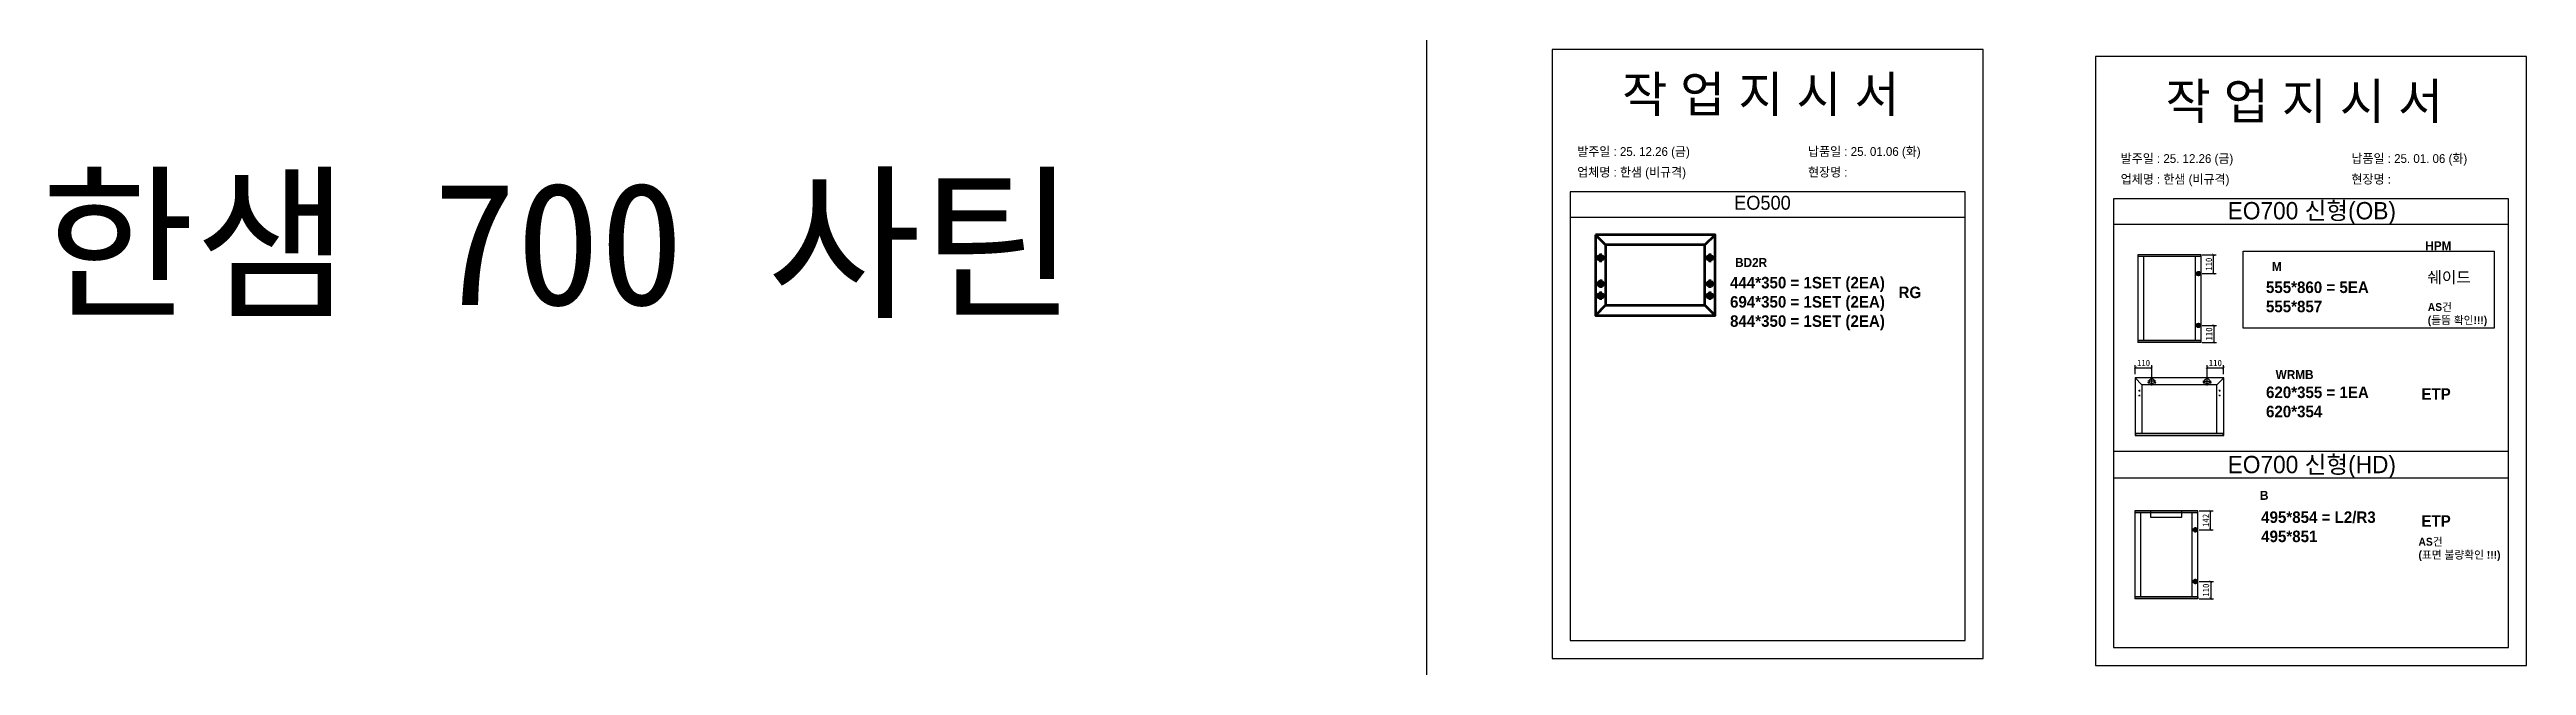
# Model space of a CAD drawing. Header units: millimetres. Extents: x -44117 to 256353, y -2095463 to 65325.
# Drawn here: x 104930 to 114589, y -588757 to -586354 of the extents above; entities that cross this region are included whole.
import ezdxf

# ---------------------------------------------------------------- set-up
doc = ezdxf.new("R2010")
doc.units = ezdxf.units.MM
doc.header["$LTSCALE"] = 10
doc.layers.add('Layer1', color=7, linetype='Continuous', lineweight=70)
doc.styles.add('MtX_Gulim', font='')
doc.styles.get('MtX_Gulim').set_extended_font_data('Gulim', bold=True)
doc.dimstyles.new('ISO-25', dxfattribs={"dimtxt": 2.5, "dimasz": 2.5, "dimexe": 1, "dimexo": 1, "dimtad": 1, "dimtxsty": 'Standard', "dimblk": 'ARCHTICK', "dimcen": 2.5, "dimadec": 0, "dimazin": 0, "dimtfac": 1, "dimtmove": 0, "dimatfit": 3, "dimfxl": 0, "dimarcsym": 0})

msp = doc.modelspace()

# ---------------------------------------------------------------- texts
at = {"linetype": 'Continuous', "style": 'MtX_Gulim'}
for s, height, p in [('HPM', 35.049344, (114193.96391, -587137.02951)), ('BD2R', 35.049344, (111502.47906, -587202.1529)), ('M', 35.04934, (113595.87523, -587218.07863)), ('WRMB', 35.049344, (113610.47941, -587639.42075)), ('B', 35.04934, (113549.35242, -588110.86987))]:
    msp.add_text(s, height=height, dxfattribs=at).set_placement(p)
at = {"attachment_point": 1}
for s, width, gutter_width, heights, insert, char_height in [('{\\fGulim|b0|i0|c129|p50;작 업 지 시 서}', 3307.3198183, 12.5, [-155.84554], (111062.19771, -586457.78694), 140), ('{\\fGulim|b0|i0|c129|p50;작 업 지 시 서}', 3307.3198183, 12.5, [-155.84554], (113181.32842, -586485.27104), 140), ('\\pt11;{\\fGulim|b0|i0|c129|p50;발주일 : 25. 12.26 (금)}', 3307.3198183, 12.5, [34.50412], (110886.98835, -586734.50736), 34.3), ('{\\fGulim|b0|i0|c129|p50;납품일 : 25. 01.06 (화)}', 3307.3198183, 12.5, [35.09023], (111786.96634, -586734.50736), 34.3), ('\\pt11;{\\fGulim|b0|i0|c129|p50;발주일 : 25. 12.26 (금)}', 3307.3198183, 12.5, [34.50412], (113006.11907, -586761.99146), 34.3), ('{\\fGulim|b0|i0|c129|p50;납품일 : 25. 01. 06 (화)}', 3307.3198183, 12.5, [35.09023], (113906.09705, -586761.99146), 34.3), ('{\\f굴림|b0|i0|c129|p50;한샘} 700 {\\f굴림|b0|i0|c129|p50;사틴}', 5072.1082947, 2395.6482, [-533.35869], (104895.62473, -586871.09241), 479.1296392), ('{\\fGulim|b0|i0|c129|p50;업체명 : 한샘 (비규격)}', 3307.3198183, 12.5, [36.11279], (110886.98835, -586815.16354), 34.3), ('{\\fGulim|b0|i0|c129|p50;현장명 : }', 3307.3198183, 12.5, [-38.2735], (111786.96634, -586815.16354), 34.3), ('{\\fGulim|b0|i0|c129|p50;업체명 : 한샘 (비규격)}', 3307.3198183, 12.5, [36.11279], (113006.11907, -586842.64764), 34.3), ('{\\fGulim|b0|i0|c129|p50;현장명 : }', 3307.3198183, 12.5, [-38.2735], (113906.09705, -586842.64764), 34.3), ('{\\fGulim|b0|i0|c129|p50;EO500}', 5224.9748335, 19.74777, [57.05176], (111498.83314, -586924.50045), 54.1878762), ('{\\fGulim|b0|i0|c129|p50;EO700 신형(OB)}', 1597.0710432, 6.03612, [-85.06834], (113423.39932, -586948.70648), 67.6045736), ('{\\f굴림|b1|i0|c129|p50;444*350 = 1SET (2EA)\\P694*350 = 1SET (2EA)\\P844*350 = 1SET (2EA)}', 13607.1496112, 175, [602.07594], (111482.85087, -587240.72462), 45), ('{\\f굴림|b1|i0|c129|p50;555*860 = 5EA\\P\\C1;555*857}', 13607.1496112, 175, [-121.25], (113572.64808, -587258.81412), 45), ('{\\f굴림|b1|i0|c129|p50;쉐이드}', 13607.1496112, 175, [40.38718], (114202.04413, -587220.15231), 45), ('{\\f굴림|b1|i0|c129|p50;RG}', 13607.1496112, 175, [-46.25], (112139.86839, -587278.76674), 45), ('{\\f굴림|b1|i0|c129|p50;620*355 = 1EA\\P\\C1;620*354}', 13607.1496112, 175, [-121.30952], (113572.91855, -587668.71413), 45), ('{\\f굴림|b1|i0|c129|p50;ETP}', 13607.1496112, 175, [-46.07143], (114178.77588, -587675.3627), 45), ('{\\fGulim|b0|i0|c129|p50;EO700 신형(HD)}', 1597.0710432, 6.03612, [-85.06834], (113423.39932, -587939.17652), 67.6045736), ('{\\f굴림|b1|i0|c129|p50;495*854 = L2/R3\\P\\C1;495*851}', 13607.1496112, 175, [-125.41667], (113553.9258, -588155.79317), 45), ('{\\f굴림|b1|i0|c129|p50;ETP}', 13607.1496112, 175, [-46.07143], (114178.77588, -588170.78355), 45)]:
    msp.add_mtext_dynamic_manual_height_columns(s, width=width, gutter_width=gutter_width, heights=heights, dxfattribs=dict(at, insert=insert, char_height=char_height))
at = {"color": 1, "char_height": 30.6444324, "attachment_point": 1}
for s, insert in [('{\\f굴림|b1|i0|c129|p50;AS건\\P(들뜸 확인!!!)}', (114203.71535, -587343.17767)), ('{\\f굴림|b1|i0|c129|p50;AS건\\P(표면 불량확인 !!!)}', (114167.49361, -588258.94379))]:
    msp.add_mtext_dynamic_manual_height_columns(s, width=9266.2972437, gutter_width=119.17279, heights=[-90.83885], dxfattribs=dict(at, insert=insert))

# ---------------------------------------------------------------- blocks, each defined once
blk = doc.blocks.new('_ArchTick')
at = {"color": 0, "linetype": 'ByBlock', "const_width": 0.15}
blk.add_lwpolyline([(-0.5, -0.5), (0.5, 0.5)], dxfattribs=at)
blk = doc.blocks.new('*D4302')
at = {"color": 0, "lineweight": -2}
for p, q in [((113324, -587154.4), (113378.6, -587154.4)), ((113368.6, -587228.1), (113368.6, -587154.4)), ((113324, -587228.1), (113378.6, -587228.1))]:
    blk.add_line(p, q, dxfattribs=at)
at = {"layer": 'Defpoints', "color": 0}
for p in [(113309, -587154.4), (113368.6, -587154.4), (113309, -587228.1)]:
    blk.add_point(p, dxfattribs=at)
at = {"color": 0, "lineweight": -2, "xscale": 10, "yscale": 10, "zscale": 10}
for p, rotation in [((113368.6, -587154.4), 90), ((113368.6, -587228.1), 270)]:
    blk.add_blockref('_ArchTick', p, dxfattribs=dict(at, rotation=rotation))
at = {"color": 0, "insert": (113349.9, -587191.3), "char_height": 25, "attachment_point": 5, "rotation": 90}
blk.add_mtext('110', dxfattribs=at)
blk = doc.blocks.new('*D4303')
at = {"color": 0, "lineweight": -2}
for p, q in [((113324, -587429.9), (113379.6, -587429.9)), ((113369.6, -587429.9), (113369.6, -587496.8)), ((113324, -587496.8), (113379.6, -587496.8))]:
    blk.add_line(p, q, dxfattribs=at)
at = {"layer": 'Defpoints', "color": 0}
for p in [(113309, -587429.9), (113309, -587496.8), (113369.6, -587496.8)]:
    blk.add_point(p, dxfattribs=at)
at = {"color": 0, "lineweight": -2, "xscale": 10, "yscale": 10, "zscale": 10}
for p, rotation in [((113369.6, -587429.9), 90), ((113369.6, -587496.8), 270)]:
    blk.add_blockref('_ArchTick', p, dxfattribs=dict(at, rotation=rotation))
at = {"color": 0, "insert": (113350.8, -587463.4), "char_height": 25, "attachment_point": 5, "rotation": 90}
blk.add_mtext('110', dxfattribs=at)
blk = doc.blocks.new('*D4304')
at = {"color": 0, "lineweight": -2}
for p, q in [((113063, -587620.2), (113063, -587585.6)), ((113063, -587595.6), (113127.6, -587595.6)), ((113127.6, -587632.9), (113127.6, -587585.6))]:
    blk.add_line(p, q, dxfattribs=at)
at = {"layer": 'Defpoints', "color": 0}
for p in [(113063, -587635.2), (113127.6, -587595.6), (113127.6, -587647.9)]:
    blk.add_point(p, dxfattribs=at)
at = {"color": 0, "lineweight": -2, "xscale": 10, "yscale": 10, "zscale": 10, "rotation": 180}
blk.add_blockref('_ArchTick', (113063, -587595.6), dxfattribs=at)
at = {"color": 0, "lineweight": -2, "xscale": 10, "yscale": 10, "zscale": 10}
blk.add_blockref('_ArchTick', (113127.6, -587595.6), dxfattribs=at)
at = {"color": 0, "insert": (113095.3, -587576.8), "char_height": 25, "attachment_point": 5}
blk.add_mtext('110', dxfattribs=at)
blk = doc.blocks.new('*D4305')
at = {"color": 0, "lineweight": -2}
for p, q in [((113343.1, -587632.9), (113343.1, -587585.6)), ((113343.1, -587595.6), (113407.6, -587595.6)), ((113407.6, -587620.2), (113407.6, -587585.6))]:
    blk.add_line(p, q, dxfattribs=at)
at = {"layer": 'Defpoints', "color": 0}
for p in [(113343.1, -587647.9), (113407.6, -587595.6), (113407.6, -587635.2)]:
    blk.add_point(p, dxfattribs=at)
at = {"color": 0, "lineweight": -2, "xscale": 10, "yscale": 10, "zscale": 10, "rotation": 180}
blk.add_blockref('_ArchTick', (113343.1, -587595.6), dxfattribs=at)
at = {"color": 0, "lineweight": -2, "xscale": 10, "yscale": 10, "zscale": 10}
blk.add_blockref('_ArchTick', (113407.6, -587595.6), dxfattribs=at)
at = {"color": 0, "insert": (113375.4, -587576.8), "char_height": 25, "attachment_point": 5}
blk.add_mtext('110', dxfattribs=at)
blk = doc.blocks.new('*D4306')
at = {"color": 0, "lineweight": -2}
for p, q in [((113312, -588154), (113366.6, -588154)), ((113312, -588227.7), (113366.6, -588227.7)), ((113356.6, -588227.7), (113356.6, -588154))]:
    blk.add_line(p, q, dxfattribs=at)
at = {"layer": 'Defpoints', "color": 0}
for p in [(113297, -588154), (113297, -588227.7), (113356.6, -588154)]:
    blk.add_point(p, dxfattribs=at)
at = {"color": 0, "lineweight": -2, "xscale": 10, "yscale": 10, "zscale": 10}
for p, rotation in [((113356.6, -588154), 90), ((113356.6, -588227.7), 270)]:
    blk.add_blockref('_ArchTick', p, dxfattribs=dict(at, rotation=rotation))
at = {"color": 0, "insert": (113337.8, -588190.9), "char_height": 25, "attachment_point": 5, "rotation": 90}
blk.add_mtext('142', dxfattribs=at)
blk = doc.blocks.new('*D4307')
at = {"color": 0, "lineweight": -2}
for p, q in [((113312, -588429.5), (113367.5, -588429.5)), ((113312, -588496.4), (113367.5, -588496.4)), ((113357.5, -588429.5), (113357.5, -588496.4))]:
    blk.add_line(p, q, dxfattribs=at)
at = {"layer": 'Defpoints', "color": 0}
for p in [(113297, -588429.5), (113297, -588496.4), (113357.5, -588496.4)]:
    blk.add_point(p, dxfattribs=at)
at = {"color": 0, "lineweight": -2, "xscale": 10, "yscale": 10, "zscale": 10}
for p, rotation in [((113357.5, -588429.5), 90), ((113357.5, -588496.4), 270)]:
    blk.add_blockref('_ArchTick', p, dxfattribs=dict(at, rotation=rotation))
at = {"color": 0, "insert": (113338.8, -588463), "char_height": 25, "attachment_point": 5, "rotation": 90}
blk.add_mtext('110', dxfattribs=at)

# ---------------------------------------------------------------- dimensions: what is measured, and where the dimension line sits
for base, p1, p2, text, picture, middle in [((113368.64109, -587154.44359), (113309.02731, -587228.06007), (113309.02731, -587154.44359), '110', '*D4302', (113349.89109, -587191.25183)), ((113369.59456, -587496.8224), (113309.02731, -587429.93803), (113309.02731, -587496.8224), '110', '*D4303', (113350.84456, -587463.38022)), ((113356.59252, -588154.04719), (113296.97875, -588227.66367), (113296.97875, -588154.04719), '142', '*D4306', (113337.84252, -588190.85543)), ((113357.546, -588496.42601), (113296.97875, -588429.54163), (113296.97875, -588496.42601), '110', '*D4307', (113338.796, -588462.98382))]:
    dim = msp.add_linear_dim(base=base, p1=p1, p2=p2, angle=90, text=text, dimstyle='ISO-25', override={"dimscale": 10, "dimasz": 1, "dimexo": 1.5, "dimtxsty": 'Standard'})
    dim.commit()
    dim.dimension.update_dxf_attribs({"geometry": picture, "text_midpoint": middle})
for base, p1, p2, picture, middle in [((113127.5625, -587595.59777), (113063.04245, -587635.17817), (113127.5625, -587647.9046), '*D4304', (113095.30248, -587576.84777)), ((113407.63232, -587595.59777), (113343.11228, -587647.9046), (113407.63232, -587635.17817), '*D4305', (113375.3723, -587576.84777))]:
    dim = msp.add_linear_dim(base=base, p1=p1, p2=p2, text='110', dimstyle='ISO-25', override={"dimscale": 10, "dimasz": 1, "dimexo": 1.5, "dimtxsty": 'Standard'})
    dim.commit()
    dim.dimension.update_dxf_attribs({"geometry": picture, "text_midpoint": middle})

# ---------------------------------------------------------------- linework, layer by layer
for p, q in [((112399.3911, -586908.79415), (110859.3911, -586908.79415)), ((114518.52182, -586936.27825), (112978.52182, -586936.27825)), ((112399.3911, -587008.79415), (110859.3911, -587008.79415)), ((114518.52182, -587036.27825), (112978.52182, -587036.27825)), ((113073.16465, -587154.68955), (113073.16465, -587496.57643)), ((113319.6653, -587155.13228), (113073.16465, -587155.13228)), ((113319.6653, -587161.82244), (113073.16465, -587161.82244)), ((113319.41933, -587154.44359), (113073.41062, -587154.44359)), ((113095.05525, -587161.33052), (113095.05525, -587489.44355)), ((113297.52873, -587489.44355), (113297.52873, -587161.82244)), ((113318.43549, -587161.82244), (113318.43549, -587154.44359)), ((113319.6653, -587496.57643), (113319.6653, -587154.68955)), ((113319.6653, -587489.44355), (113073.16465, -587489.44355)), ((113319.6653, -587496.13371), (113073.16465, -587496.13371)), ((113319.41933, -587496.8224), (113073.41062, -587496.8224)), ((113074.39446, -587496.8224), (113074.39446, -587489.44355)), ((113318.43549, -587489.44355), (113318.43549, -587496.8224)), ((113062.74649, -587635.17817), (113062.74649, -587859.51849)), ((113089.08724, -587661.51892), (113062.83317, -587634.96889)), ((113407.63232, -587634.8822), (113063.04245, -587634.8822)), ((113143.70592, -587647.9046), (113111.41909, -587647.9046)), ((113127.5625, -587664.04801), (113127.5625, -587631.76118)), ((113326.96886, -587647.9046), (113359.2557, -587647.9046)), ((113343.11229, -587664.04801), (113343.11229, -587631.76118)), ((113381.58753, -587661.51892), (113407.8416, -587634.96889)), ((113407.92829, -587859.51849), (113407.92829, -587635.17817)), ((113076.06485, -587684.60407), (113081.98412, -587684.60407)), ((113076.06485, -587703.54573), (113081.98412, -587703.54573)), ((113079.02448, -587681.64444), (113079.02448, -587687.56371)), ((113079.02448, -587700.5861), (113079.02448, -587706.50537)), ((113089.08724, -587661.51892), (113089.08724, -587851.52748)), ((113381.58753, -587661.51892), (113089.08724, -587661.51892)), ((113116.61185, -587653.82387), (113111.87643, -587653.82387)), ((113114.24414, -587651.45616), (113114.24414, -587656.19158)), ((113143.24856, -587653.82387), (113138.51315, -587653.82387)), ((113140.88086, -587651.45616), (113140.88086, -587656.19158)), ((113332.16164, -587653.82387), (113327.42622, -587653.82387)), ((113329.79393, -587651.45616), (113329.79393, -587656.19158)), ((113358.79835, -587653.82387), (113354.06294, -587653.82387)), ((113356.43064, -587651.45616), (113356.43064, -587656.19158)), ((113381.58753, -587850.93555), (113381.58753, -587661.51892)), ((113394.60993, -587684.60407), (113388.69066, -587684.60407)), ((113394.60993, -587703.54573), (113388.69066, -587703.54573)), ((113391.6503, -587681.64444), (113391.6503, -587687.56371)), ((113391.6503, -587700.5861), (113391.6503, -587706.50537)), ((114518.52182, -587922.45997), (112978.52182, -587922.45997)), ((113062.74649, -587850.93555), (113407.92829, -587850.93555)), ((113062.74649, -587858.98576), (113407.63232, -587858.98576)), ((113063.04245, -587859.81446), (113407.63232, -587859.81446)), ((113064.2263, -587850.93555), (113064.2263, -587859.81446)), ((113406.44847, -587859.81446), (113406.44847, -587850.93555)), ((114518.52182, -588026.74829), (112978.52182, -588026.74829)), ((113061.11609, -588154.29316), (113061.11609, -588496.18004)), ((113307.61673, -588154.73589), (113061.11609, -588154.73589)), ((113307.61673, -588161.42605), (113061.11609, -588161.42605)), ((113307.37077, -588154.04719), (113061.36205, -588154.04719)), ((113083.00669, -588160.93412), (113083.00669, -588489.04716)), ((113285.48017, -588489.04716), (113285.48017, -588161.42605)), ((113306.38692, -588161.42605), (113306.38692, -588154.04719)), ((113307.61673, -588496.18004), (113307.61673, -588154.29316)), ((113307.61673, -588489.04716), (113061.11609, -588489.04716)), ((113307.61673, -588495.73732), (113061.11609, -588495.73732)), ((113307.37077, -588496.42601), (113061.36205, -588496.42601)), ((113062.3459, -588496.42601), (113062.3459, -588489.04716)), ((113306.38692, -588489.04716), (113306.38692, -588496.42601))]:
    msp.add_line(p, q)
at = {"color": 1}
for p in [(110300.49669, 21924.9366), (110300.49669, 14161.07811), (110300.49669, 18584.38997), (110300.49669, 10820.53148), (110300.49669, 18627.87121), (110300.49669, 10864.01272), (110300.49669, 15287.32457), (110300.49669, 7523.46608), (110300.49669, 3746.75115), (110300.49669, 21924.9366), (110300.49669, 14161.07811), (110300.49669, 18584.38997), (110300.49669, 10820.53148), (110300.49669, 18627.87121), (110300.49669, 10864.01272), (110300.49669, 15287.32457), (110300.49669, 7523.46608), (110300.49669, 3746.75115), (110300.49669, 21924.9366), (110300.49669, 14161.07811), (110300.49669, 18584.38997), (110300.49669, 10820.53148), (110300.49669, 18627.87121), (110300.49669, 10864.01272), (110300.49669, 15287.32457), (110300.49669, 7523.46608), (110300.49669, 3746.75115), (110300.49669, 21924.9366), (110300.49669, 14161.07811), (110300.49669, 18584.38997), (110300.49669, 10820.53148), (110300.49669, 18627.87121), (110300.49669, 10864.01272), (110300.49669, 15287.32457), (110300.49669, 7523.46608), (110300.49669, 3746.75115), (110300.49669, 21924.9366), (110300.49669, 14161.07811), (110300.49669, 18584.38997), (110300.49669, 10820.53148), (110300.49669, 18627.87121), (110300.49669, 10864.01272), (110300.49669, 15287.32457), (110300.49669, 7523.46608), (110300.49669, 3746.75115), (110300.49669, 21924.9366), (110300.49669, 14161.07811), (110300.49669, 18584.38997), (110300.49669, 10820.53148), (110300.49669, 18627.87121), (110300.49669, 10864.01272), (110300.49669, 15287.32457), (110300.49669, 7523.46608), (110300.49669, 3746.75115), (110300.49669, 21924.9366), (110300.49669, 14161.07811), (110300.49669, 18584.38997), (110300.49669, 10820.53148), (110300.49669, 18627.87121), (110300.49669, 10864.01272), (110300.49669, 15287.32457), (110300.49669, 7523.46608), (110300.49669, 3746.75115), (110300.49669, 21924.9366), (110300.49669, 14161.07811), (110300.49669, 18584.38997), (110300.49669, 10820.53148), (110300.49669, 18627.87121), (110300.49669, 10864.01272), (110300.49669, 15287.32457), (110300.49669, 7523.46608), (110300.49669, 3746.75115), (110300.49669, 21924.9366), (110300.49669, 14161.07811), (110300.49669, 18584.38997), (110300.49669, 10820.53148), (110300.49669, 18627.87121), (110300.49669, 10864.01272), (110300.49669, 15287.32457), (110300.49669, 7523.46608), (110300.49669, 3746.75115), (110300.49669, 21924.9366), (110300.49669, 14161.07811), (110300.49669, 18584.38997), (110300.49669, 10820.53148), (110300.49669, 18627.87121), (110300.49669, 10864.01272), (110300.49669, 15287.32457), (110300.49669, 7523.46608), (110300.49669, 3746.75115), (110300.49669, 12702.87182), (110300.49669, 4939.01333), (110300.49669, 9362.32519), (110300.49669, 1598.4667), (110300.49669, 9405.80642), (110300.49669, 1641.94794), (110300.49669, 6065.25979), (110300.49669, -1698.5987), (110300.49669, -5475.31363), (110300.49669, 12702.87182), (110300.49669, 4939.01333), (110300.49669, 9362.32519), (110300.49669, 1598.4667), (110300.49669, 9405.80642), (110300.49669, 1641.94794), (110300.49669, 6065.25979), (110300.49669, -1698.5987), (110300.49669, -5475.31363), (110300.49669, 12702.87182), (110300.49669, 4939.01333), (110300.49669, 9362.32519), (110300.49669, 1598.4667), (110300.49669, 9405.80642), (110300.49669, 1641.94794), (110300.49669, 6065.25979), (110300.49669, -1698.5987), (110300.49669, -5475.31363), (110300.49669, 12702.87182), (110300.49669, 4939.01333), (110300.49669, 9362.32519), (110300.49669, 1598.4667), (110300.49669, 9405.80642), (110300.49669, 1641.94794), (110300.49669, 6065.25979), (110300.49669, -1698.5987), (110300.49669, -5475.31363), (110300.49669, 12702.87182), (110300.49669, 4939.01333), (110300.49669, 9362.32519), (110300.49669, 1598.4667), (110300.49669, 9405.80642), (110300.49669, 1641.94794), (110300.49669, 6065.25979), (110300.49669, -1698.5987), (110300.49669, -5475.31363)]:
    msp.add_xline(p, (0, 1), dxfattribs=at)
for points in [[(110789.3911, -588729.62443), (112469.3911, -588729.62443), (112469.3911, -586353.62443), (110789.3911, -586353.62443)], [(112908.52182, -588757.10853), (114588.52182, -588757.10853), (114588.52182, -586381.10853), (112908.52182, -586381.10853)], [(113483.16979, -587140.75805), (114462.11273, -587140.75805), (114462.11273, -587440.93116), (113483.16979, -587440.93116)], [(113123.03918, -588178.12716), (113244.22443, -588178.12716), (113244.22443, -588154.73589), (113123.03918, -588154.73589)]]:
    msp.add_lwpolyline(points, close=True)
for points in [[(110859.3911, -586908.79415), (110859.3911, -588659.62443), (112399.3911, -588659.62443), (112399.3911, -586908.79415)], [(112978.52182, -586936.27825), (112978.52182, -588687.10853), (114518.52182, -588687.10853), (114518.52182, -586936.27825)]]:
    msp.add_lwpolyline(points)
for centre, radius in [((113127.5625, -587647.9046), 10.35872), ((113343.11229, -587647.9046), 10.35872), ((113079.02448, -587684.60407), 0.88789), ((113079.02448, -587703.54573), 0.88789), ((113114.24414, -587653.82387), 0.94708), ((113140.88086, -587653.82387), 0.94708), ((113329.79393, -587653.82387), 0.94708), ((113356.43064, -587653.82387), 0.94708), ((113391.6503, -587684.60407), 0.88789), ((113391.6503, -587703.54573), 0.88789)]:
    msp.add_circle(centre, radius)
for centre, radius, start, end in [((113319.41933, -587154.68955), 0.24596, 0, 90), ((113073.41062, -587496.57644), 0.24596, 180, 270), ((113319.41933, -587496.57644), 0.24596, 270, 0), ((113063.04245, -587635.17817), 0.29596, 90, 180), ((113407.63232, -587635.17817), 0.29596, 0, 90), ((113063.04245, -587859.51849), 0.29596, 180, 270), ((113407.63232, -587859.51849), 0.29596, 270, 0), ((113307.37077, -588154.29316), 0.24596, 0, 90), ((113061.36205, -588496.18005), 0.24596, 180, 270), ((113307.37077, -588496.18005), 0.24596, 270, 0)]:
    msp.add_arc(centre, radius, start, end)
at = {"layer": 'Layer1'}
for p, q in [((110958.35542, -587076.90847), (110997.59785, -587116.1509)), ((110977.84041, -587150.19138), (110977.84041, -587182.81449)), ((111385.0362, -587116.1509), (111424.27863, -587076.90847)), ((111403.94506, -587150.19138), (111403.94506, -587182.81449)), ((110978.37572, -587251.36447), (110978.37572, -587283.98758)), ((111404.48037, -587251.36447), (111404.48037, -587283.98758)), ((113309.02731, -587218.99487), (113309.02731, -587237.12527)), ((110958.35542, -587390.84789), (110997.59785, -587351.60547)), ((110997.59785, -587351.60547), (110958.35542, -587390.84789)), ((110977.84041, -587297.93621), (110977.84041, -587330.55932)), ((111385.0362, -587351.60547), (111424.27863, -587390.84789)), ((111403.94506, -587297.93621), (111403.94506, -587330.55932)), ((113309.02731, -587439.00323), (113309.02731, -587420.87282)), ((113296.97875, -588218.59847), (113296.97875, -588236.72887)), ((113296.97875, -588438.60683), (113296.97875, -588420.47643))]:
    msp.add_line(p, q, dxfattribs=at)
for points in [[(110958.35542, -587076.90847), (110958.35542, -587390.84789), (111424.27863, -587390.84789), (111424.27863, -587076.90847)], [(110997.59785, -587116.1509), (110997.59785, -587351.60547), (111385.0362, -587351.60547), (111385.0362, -587116.1509)], [(110994.15196, -587166.50294), (110961.52885, -587166.50294)], [(111420.25662, -587166.50294), (111387.63351, -587166.50294)], [(113318.09251, -587228.06007), (113299.96211, -587228.06007)], [(110994.15196, -587314.24777), (110961.52885, -587314.24777)], [(110994.68727, -587267.67603), (110962.06416, -587267.67603)], [(111420.25662, -587314.24777), (111387.63351, -587314.24777)], [(111420.79193, -587267.67603), (111388.16881, -587267.67603)], [(113318.09251, -587429.93803), (113299.96211, -587429.93803)], [(113306.04395, -588227.66367), (113287.91355, -588227.66367)], [(113306.04395, -588429.54163), (113287.91355, -588429.54163)]]:
    msp.add_lwpolyline(points, close=True, dxfattribs=at)
for centre, radius in [((110977.84041, -587166.50294), 10.87437), ((111403.94506, -587166.50294), 10.87437), ((110978.37572, -587267.67603), 10.87437), ((111404.48037, -587267.67603), 10.87437), ((113309.02731, -587228.06007), 6.04347), ((110977.84041, -587314.24777), 10.87437), ((111403.94506, -587314.24777), 10.87437), ((113309.02731, -587429.93803), 6.04347), ((113296.97875, -588227.66367), 6.04347), ((113296.97875, -588429.54163), 6.04347)]:
    msp.add_circle(centre, radius, dxfattribs=at)

msp.set_redraw_order([(e.dxf.handle, doc.entitydb.next_handle()) for e in msp.query("TEXT MTEXT ATTDEF DIMENSION ARC_DIMENSION")])  # texts and dimensions are drawn at this point

doc.saveas('drawing.dxf')
